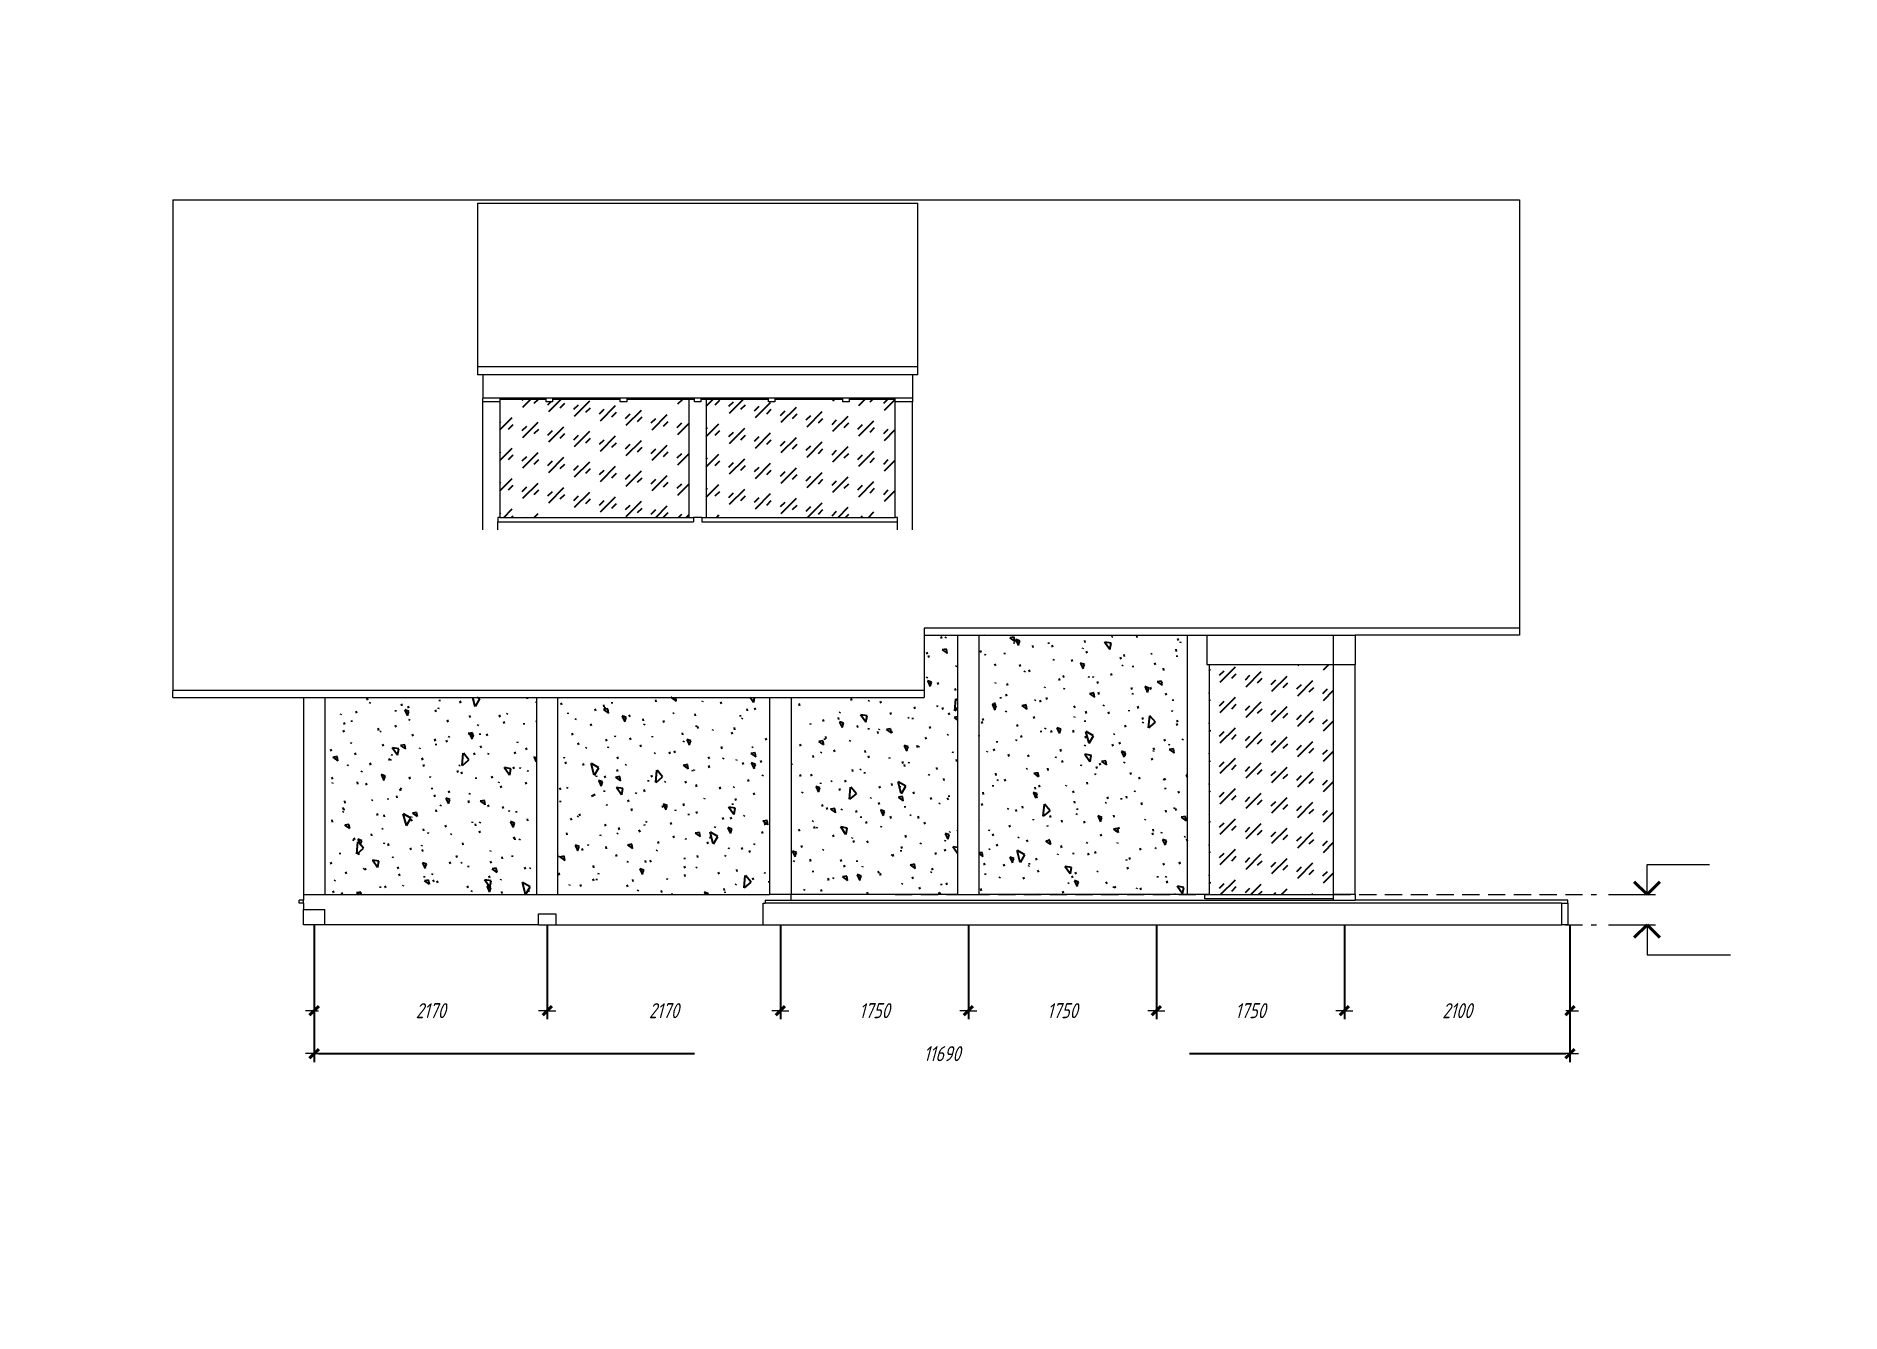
# Model space of a CAD drawing. Header units: millimetres. Extents: x 0 to 5040, y 0 to 770.
# Drawn here: x 2940 to 3360, y 0 to 297 of the extents above; entities that cross this region are included whole.
import ezdxf

# ---------------------------------------------------------------- set-up
doc = ezdxf.new("R2010")
doc.units = ezdxf.units.MM
for name, pattern in [('K5LT32768', [0]), ('K5LT_BASIC', [0]), ('K5LT_DASHED', [6, 4, -2]), ('K5LT_THIN', [0])]:
    doc.linetypes.add(name, pattern=pattern)
doc.layers.add('Системный слой', color=7, linetype='Continuous')
doc.styles.add('KDIMTEXTSTYLE', font='GOST_AU.SHX', dxfattribs={"width": 0.96, "oblique": 15, "height": 5})
doc.styles.add('KTEXTSTYLE', font='GOST_AU.SHX', dxfattribs={"width": 0.96, "height": 5})
doc.dimstyles.new('KDIMSTYLE (0.03)', dxfattribs={"dimtxt": 5, "dimasz": 1, "dimexe": 2, "dimexo": 0, "dimgap": 1, "dimtad": 1, "dimlfac": 40, "dimtxsty": 'KDIMTEXTSTYLE', "dimsah": 1, "dimcen": 0, "dimdle": 1, "dimadec": 0, "dimazin": 0, "dimtfac": 0.667, "dimtmove": 0, "dimatfit": 3, "dimfxl": 0, "dimtvp": 1, "dimtolj": 1, "dimtzin": 0, "dimarcsym": 0})

msp = doc.modelspace()

# ---------------------------------------------------------------- blocks, each defined once
blk = doc.blocks.new('U100')
at = {"layer": 'Системный слой', "color": 7, "linetype": 'K5LT_THIN', "lineweight": 18}
for p, q in [((3314.89, 97.3), (3314.89, 104.3)), ((3314.89, 104.3), (3329.42, 104.3)), ((3305.9, 97.3), (3316.89, 97.3))]:
    blk.add_line(p, q, dxfattribs=at)
at = {"layer": 'Системный слой', "color": 5, "linetype": 'K5LT_BASIC', "lineweight": 40}
for p, q in [((3311.89, 100.3), (3314.89, 97.3)), ((3314.89, 97.3), (3317.89, 100.3))]:
    blk.add_line(p, q, dxfattribs=at)
blk = doc.blocks.new('U101')
at = {"layer": 'Системный слой', "color": 7, "linetype": 'K5LT_THIN', "lineweight": 18}
for p, q in [((3305.9, 90.3), (3316.89, 90.3)), ((3314.89, 90.3), (3314.89, 83.3)), ((3314.89, 83.3), (3334.27, 83.3))]:
    blk.add_line(p, q, dxfattribs=at)
at = {"layer": 'Системный слой', "color": 5, "linetype": 'K5LT_BASIC', "lineweight": 40}
for p, q in [((3314.89, 90.3), (3311.89, 87.3)), ((3317.89, 87.3), (3314.89, 90.3))]:
    blk.add_line(p, q, dxfattribs=at)
blk = doc.blocks.new('U99')
at = {"layer": 'Системный слой', "color": 7, "linetype": 'K5LT_DASHED', "lineweight": 18}
for p, q in [((3139.89, 97.3), (3303.09, 97.3)), ((3139.89, 90.3), (3303.09, 90.3))]:
    blk.add_line(p, q, dxfattribs=at)
at = {"layer": 'Системный слой'}
for name in ['U100', 'U101']:
    blk.add_blockref(name, (0, 0), dxfattribs=at)
blk = doc.blocks.new('U110')
at = {"layer": 'Системный слой', "color": 7, "linetype": 'K5LT32768', "lineweight": 18}
for p, q in [((2971.83, 258.92), (3285.2, 258.92)), ((2971.83, 258.92), (2971.83, 144.75)), ((3042.7, 258.17), (3145.2, 258.17)), ((3042.7, 258.17), (3042.7, 220.12)), ((3145.2, 220.12), (3145.2, 258.17)), ((3285.2, 258.92), (3285.2, 159.27)), ((3042.7, 220.12), (3145.2, 220.12)), ((3042.7, 220.12), (3042.7, 218.2)), ((3145.2, 218.2), (3145.2, 220.12)), ((3043.95, 218.2), (3042.7, 218.2)), ((3143.95, 218.2), (3043.95, 218.2)), ((3043.95, 218.2), (3043.95, 212.79)), ((3145.2, 218.2), (3143.95, 218.2)), ((3143.95, 218.2), (3143.95, 212.79)), ((3047.95, 212.79), (3043.95, 212.79)), ((3043.95, 211.92), (3043.95, 212.79)), ((3047.95, 211.92), (3043.95, 211.92)), ((3043.95, 182.12), (3043.95, 211.92)), ((3047.95, 212.79), (3047.95, 212.49)), ((3058.7, 212.79), (3047.95, 212.79)), ((3058.7, 212.49), (3047.95, 212.49)), ((3047.95, 212.49), (3047.95, 211.92)), ((3047.95, 211.92), (3047.95, 185.05)), ((3058.7, 212.49), (3058.7, 212.79)), ((3060.2, 212.79), (3058.7, 212.79)), ((3058.7, 211.92), (3058.7, 212.49)), ((3060.2, 211.92), (3058.7, 211.92)), ((3060.2, 212.79), (3060.2, 212.49)), ((3075.95, 212.79), (3060.2, 212.79)), ((3060.2, 212.49), (3060.2, 211.92)), ((3075.95, 212.49), (3060.2, 212.49)), ((3075.95, 212.49), (3075.95, 212.79)), ((3077.45, 212.79), (3075.95, 212.79)), ((3075.95, 211.92), (3075.95, 212.49)), ((3077.45, 211.92), (3075.95, 211.92)), ((3077.45, 212.79), (3077.45, 212.49)), ((3093.2, 212.79), (3077.45, 212.79)), ((3077.45, 212.49), (3077.45, 211.92)), ((3091.95, 212.49), (3077.45, 212.49)), ((3091.95, 185.05), (3091.95, 212.49)), ((3093.2, 212.49), (3091.95, 212.49)), ((3093.2, 212.49), (3093.2, 212.79)), ((3094.7, 212.79), (3093.2, 212.79)), ((3093.2, 211.92), (3093.2, 212.49)), ((3094.7, 211.92), (3093.2, 211.92)), ((3094.7, 212.79), (3094.7, 212.49)), ((3110.45, 212.79), (3094.7, 212.79)), ((3094.7, 212.49), (3094.7, 211.92)), ((3095.95, 212.49), (3094.7, 212.49)), ((3095.95, 212.49), (3095.95, 185.05)), ((3110.45, 212.49), (3095.95, 212.49)), ((3110.45, 212.49), (3110.45, 212.79)), ((3111.95, 212.79), (3110.45, 212.79)), ((3110.45, 211.92), (3110.45, 212.49)), ((3111.95, 211.92), (3110.45, 211.92)), ((3111.95, 212.79), (3111.95, 212.49)), ((3127.7, 212.79), (3111.95, 212.79)), ((3111.95, 212.49), (3111.95, 211.92)), ((3127.7, 212.49), (3111.95, 212.49)), ((3127.7, 212.49), (3127.7, 212.79)), ((3129.2, 212.79), (3127.7, 212.79)), ((3127.7, 211.92), (3127.7, 212.49)), ((3129.2, 211.92), (3127.7, 211.92)), ((3129.2, 212.79), (3129.2, 212.49)), ((3139.95, 212.79), (3129.2, 212.79)), ((3129.2, 212.49), (3129.2, 211.92)), ((3139.95, 212.49), (3129.2, 212.49)), ((3139.95, 212.49), (3139.95, 212.79)), ((3143.95, 212.79), (3139.95, 212.79)), ((3139.95, 211.92), (3139.95, 212.49)), ((3143.95, 211.92), (3139.95, 211.92)), ((3139.95, 185.05), (3139.95, 211.92)), ((3143.95, 212.79), (3143.95, 211.92)), ((3143.95, 182.12), (3143.95, 211.92)), ((3047.95, 185.05), (3047.45, 185.05)), ((3047.45, 185.05), (3047.45, 184.05)), ((3047.95, 185.05), (3091.95, 185.05)), ((3091.95, 185.05), (3092.95, 185.05)), ((3094.95, 185.05), (3092.95, 185.05)), ((3092.95, 185.05), (3092.95, 184.05)), ((3094.95, 185.05), (3094.95, 184.05)), ((3094.95, 185.05), (3095.95, 185.05)), ((3095.95, 185.05), (3139.95, 185.05)), ((3140.45, 185.05), (3139.95, 185.05)), ((3140.45, 184.05), (3140.45, 185.05)), ((3047.45, 184.05), (3092.95, 184.05)), ((3047.45, 182.12), (3047.45, 184.05)), ((3094.95, 184.05), (3140.45, 184.05)), ((3140.45, 182.12), (3140.45, 184.05)), ((3146.7, 159.27), (3146.7, 157.64)), ((3285.2, 159.27), (3146.7, 159.27)), ((3146.7, 157.64), (3146.7, 144.75)), ((3146.7, 157.64), (3154.45, 157.64)), ((3154.45, 157.64), (3154.45, 97.3)), ((3154.45, 157.64), (3159.45, 157.64)), ((3159.45, 97.3), (3159.45, 157.64)), ((3159.45, 157.64), (3207.95, 157.64)), ((3207.95, 97.3), (3207.95, 157.64)), ((3207.95, 157.64), (3212.45, 157.64)), ((3212.45, 157.64), (3212.45, 150.8)), ((3212.45, 157.64), (3241.95, 157.64)), ((3241.95, 150.8), (3241.95, 157.64)), ((3241.95, 157.64), (3246.95, 157.64)), ((3285.2, 157.64), (3246.95, 157.64)), ((3246.95, 157.64), (3246.95, 150.8)), ((3285.2, 159.27), (3285.2, 157.64)), ((3212.45, 150.8), (3212.95, 150.8)), ((3212.95, 150.8), (3212.95, 97.3)), ((3212.95, 150.8), (3241.95, 150.8)), ((3241.95, 97.3), (3241.95, 150.8)), ((3241.95, 150.8), (3246.95, 150.8)), ((3246.95, 97.3), (3246.95, 150.8)), ((2971.83, 143.13), (2971.83, 144.75)), ((3146.7, 144.75), (2971.83, 144.75)), ((2971.83, 143.13), (3002.2, 143.13)), ((3002.2, 143.13), (3007.2, 143.13)), ((3002.2, 143.13), (3002.2, 97.3)), ((3007.2, 143.13), (3007.2, 97.3)), ((3007.2, 143.13), (3056.45, 143.13)), ((3056.45, 143.13), (3056.45, 97.3)), ((3056.45, 143.13), (3061.45, 143.13)), ((3061.45, 97.3), (3061.45, 143.13)), ((3061.45, 143.13), (3110.7, 143.13)), ((3110.7, 143.13), (3110.7, 97.3)), ((3110.7, 143.13), (3115.7, 143.13)), ((3115.7, 143.13), (3115.7, 97.3)), ((3115.7, 143.13), (3146.7, 143.13)), ((3146.7, 144.75), (3146.7, 143.13)), ((3002.2, 97.3), (3002.2, 96)), ((3002.2, 97.3), (3007.2, 97.3)), ((3007.2, 97.3), (3056.45, 97.3)), ((3056.45, 97.3), (3061.45, 97.3)), ((3061.45, 97.3), (3110.7, 97.3)), ((3115.7, 97.3), (3110.7, 97.3)), ((3154.45, 97.3), (3115.7, 97.3)), ((3115.7, 96), (3115.7, 97.3)), ((3154.45, 97.3), (3159.45, 97.3)), ((3207.95, 97.3), (3159.45, 97.3)), ((3211.95, 97.3), (3207.95, 97.3)), ((3211.95, 96.3), (3211.95, 97.3)), ((3212.95, 97.3), (3211.95, 97.3)), ((3212.95, 97.3), (3241.95, 97.3)), ((3241.95, 96.3), (3241.95, 97.3)), ((3246.95, 97.3), (3241.95, 97.3)), ((3246.95, 97.3), (3246.95, 96)), ((3002.2, 96), (3001.2, 96)), ((3001.2, 95.3), (3001.2, 96)), ((3002.2, 95.3), (3001.2, 95.3)), ((3002.2, 95.3), (3002.2, 96)), ((3002.2, 95.3), (3002.2, 93.8)), ((3002.2, 93.8), (3007.2, 93.8)), ((3002.2, 90.3), (3002.2, 93.8)), ((3007.2, 90.3), (3007.2, 93.8)), ((3056.95, 92.8), (3060.95, 92.8)), ((3056.95, 90.3), (3056.95, 92.8)), ((3060.95, 92.8), (3060.95, 90.3)), ((3109.2, 90.3), (3109.2, 95.3)), ((3109.2, 95.3), (3109.7, 95.3)), ((3109.7, 96), (3109.7, 95.3)), ((3109.7, 96), (3115.7, 96)), ((3294.95, 95.3), (3109.7, 95.3)), ((3115.7, 96), (3241.95, 96)), ((3241.95, 96.3), (3211.95, 96.3)), ((3241.95, 96), (3241.95, 96.3)), ((3241.95, 96), (3246.95, 96)), ((3296.45, 96), (3246.95, 96)), ((3294.95, 95.3), (3296.45, 95.3)), ((3294.95, 95.3), (3294.95, 90.3)), ((3296.45, 95.3), (3296.45, 96)), ((3296.45, 95.3), (3296.45, 90.3)), ((3007.2, 90.3), (3002.2, 90.3)), ((3056.95, 90.3), (3007.2, 90.3)), ((3056.95, 90.3), (3060.95, 90.3)), ((3060.95, 90.3), (3109.2, 90.3)), ((3109.2, 90.3), (3294.95, 90.3)), ((3296.45, 90.3), (3294.95, 90.3))]:
    blk.add_line(p, q, dxfattribs=at)
blk = doc.blocks.new('KDIMARROW_03')
at = {"layer": 'Системный слой', "color": 0, "linetype": 'K5LT_BASIC', "lineweight": 40}
blk.add_line((-1.06, -1.06), (1.06, 1.06), dxfattribs=at)
at = {"layer": 'Системный слой', "color": 0, "linetype": 'K5LT_THIN', "lineweight": 18}
for q in [(-1, 0), (2, 0)]:
    blk.add_line((0, 0), q, dxfattribs=at)

# ---------------------------------------------------------------- dimensions: what is measured, and where the dimension line sits
at = {"layer": 'Системный слой', "color": 7}
for base, p1, p2, location in [((3058.95304, 70.30094), (3004.70304, 90.30094), (3058.95304, 90.30094), (3031.82804, 70.30094)), ((3296.95304, 60.30094), (3004.70304, 90.30094), (3296.95304, 90.30094), (3150.82804, 60.30094)), ((3113.20304, 70.30094), (3058.95304, 90.30094), (3113.20304, 90.30094), (3086.07804, 70.30094)), ((3156.95304, 70.30094), (3113.20304, 90.30094), (3156.95304, 90.30094), (3135.07804, 70.30094)), ((3200.70304, 70.30094), (3156.95304, 90.30094), (3200.70304, 90.30094), (3178.82804, 70.30094)), ((3244.45304, 70.30094), (3200.70304, 90.30094), (3244.45304, 90.30094), (3222.57804, 70.30094)), ((3296.95304, 70.30094), (3244.45304, 90.30094), (3296.95304, 90.30094), (3270.70304, 70.30094))]:
    msp.add_linear_dim(base=base, p1=p1, p2=p2, location=location, dimstyle='KDIMSTYLE (0.03)', override={"dimexo": 0, "dimpost": '\\H3.5;\\W0.965;\\Q15;<>', "dimblk1": 'KDIMARROW_03', "dimblk2": 'KDIMARROW_03', "dimse1": 0, "dimse2": 0, "dimclrt": 7, "dimtolj": 1}, dxfattribs=at).render()

# ---------------------------------------------------------------- hatches: boundary and pattern name
at = {"layer": 'Системный слой'}
h = msp.add_hatch(dxfattribs=at)
h.set_pattern_fill('', angle=45, style=0, pattern_type=0)
h.set_pattern_definition([(45, (0, 0), (4e-16, 7.071068), [5, -3.5]), (45, (2.6517, 0.884), (4e-16, 7.071068), [1.5, -7]), (45, (-0.177, 1.591), (4e-16, 7.071068), [1.5, -7])])
h.paths.add_polyline_path([(3047.95304, 185.05094), (3091.95304, 185.05094), (3091.95304, 212.48835), (3077.45304, 212.48835), (3077.45304, 211.92198), (3075.95304, 211.92198), (3075.95304, 212.48835), (3060.20304, 212.48835), (3060.20304, 211.92198), (3058.70304, 211.92198), (3058.70304, 212.48835), (3047.95304, 212.48835), (3047.95304, 211.92198)])
h.paths.add_polyline_path([(3095.95304, 212.48835), (3095.95304, 185.05094), (3139.95304, 185.05094), (3139.95304, 211.92198), (3139.95304, 212.48835), (3129.20304, 212.48835), (3129.20304, 211.92198), (3127.70304, 211.92198), (3127.70304, 212.48835), (3111.95304, 212.48835), (3111.95304, 211.92198), (3110.45304, 211.92198), (3110.45304, 212.48835)])
h.paths.add_polyline_path([(3212.95304, 150.80094), (3212.95304, 97.30094), (3241.95304, 97.30094), (3241.95304, 150.80094)])
h = msp.add_hatch(dxfattribs=at)
h.set_pattern_fill('', angle=40, style=0, pattern_type=0)
h.set_pattern_definition([(40, (7.66, 6.428), (-20.5692, 24.51342), [2, -30]), (130, (9.193, 7.713), (-24.51342, -20.5692), [2, -30]), (85, (7.66, 6.428), (-20.56883, 24.51297), [2.828, -42.426]), (60, (9.193, 7.713), (-27.7128, 16), [2, -30]), (150, (10.192, 9.445), (-16, -27.7128), [2, -30]), (105, (9.193, 7.713), (-27.7123, 15.9997), [2.828, -42.426]), (80, (16.853, 14.141), (-26.0974, 4.60168), [1.5, -25]), (170, (17.114, 15.618), (-4.60168, -26.0974), [1.5, -25]), (125, (16.853, 14.141), (-26.09695, 4.6016), [2.121, -35.355]), (100, (-18.796, -15.771), (-15.756924, -2.77837), [1, -15]), (190, (-18.97, -14.787), (2.77837, -15.756924), [1, -15]), (145, (-18.796, -15.771), (-15.75733, -2.778442), [1.414, -21.213]), (70, (1.233, 14.088), (-15.03508, 5.47232), [1, -15]), (160, (1.575, 15.028), (-5.47232, -15.03508), [1, -15]), (115, (1.233, 14.088), (-15.03547, 5.472463), [1.414, -21.213]), (85, (0, 0), (-9.351857, 7.84492), [0.3, -10]), (65, (0, 0), (-2.418448, 6.64463), [0.3, -10]), (105, (0, 0), (-6.1930747, 7.6580563), [0.5, -12]), (110, (0, 0), (-7.945929, 1.36463), [0.5, -7])])
h.paths.add_polyline_path([(3207.95304, 97.30094), (3207.95304, 157.64479), (3159.45304, 157.64479), (3159.45304, 97.30094)])
h.paths.add_polyline_path([(3115.70304, 143.13157), (3115.70304, 97.30094), (3154.45304, 97.30094), (3154.45304, 157.64479), (3146.70298, 157.64479), (3146.70299, 144.75375), (3146.70299, 143.13157)])
h.paths.add_polyline_path([(3110.70304, 97.30094), (3110.70304, 143.13157), (3061.45304, 143.13157), (3061.45304, 97.30094)])
h.paths.add_polyline_path([(3056.45304, 97.30094), (3056.45304, 143.13157), (3007.20304, 143.13158), (3007.20304, 97.30094)])

# ---------------------------------------------------------------- block references
for name in ['U110', 'U99']:
    msp.add_blockref(name, (0, 0), dxfattribs=at)

msp.set_redraw_order([(e.dxf.handle, doc.entitydb.next_handle()) for e in msp.query("TEXT MTEXT ATTDEF DIMENSION ARC_DIMENSION")])  # texts and dimensions are drawn at this point

doc.saveas('drawing.dxf')
